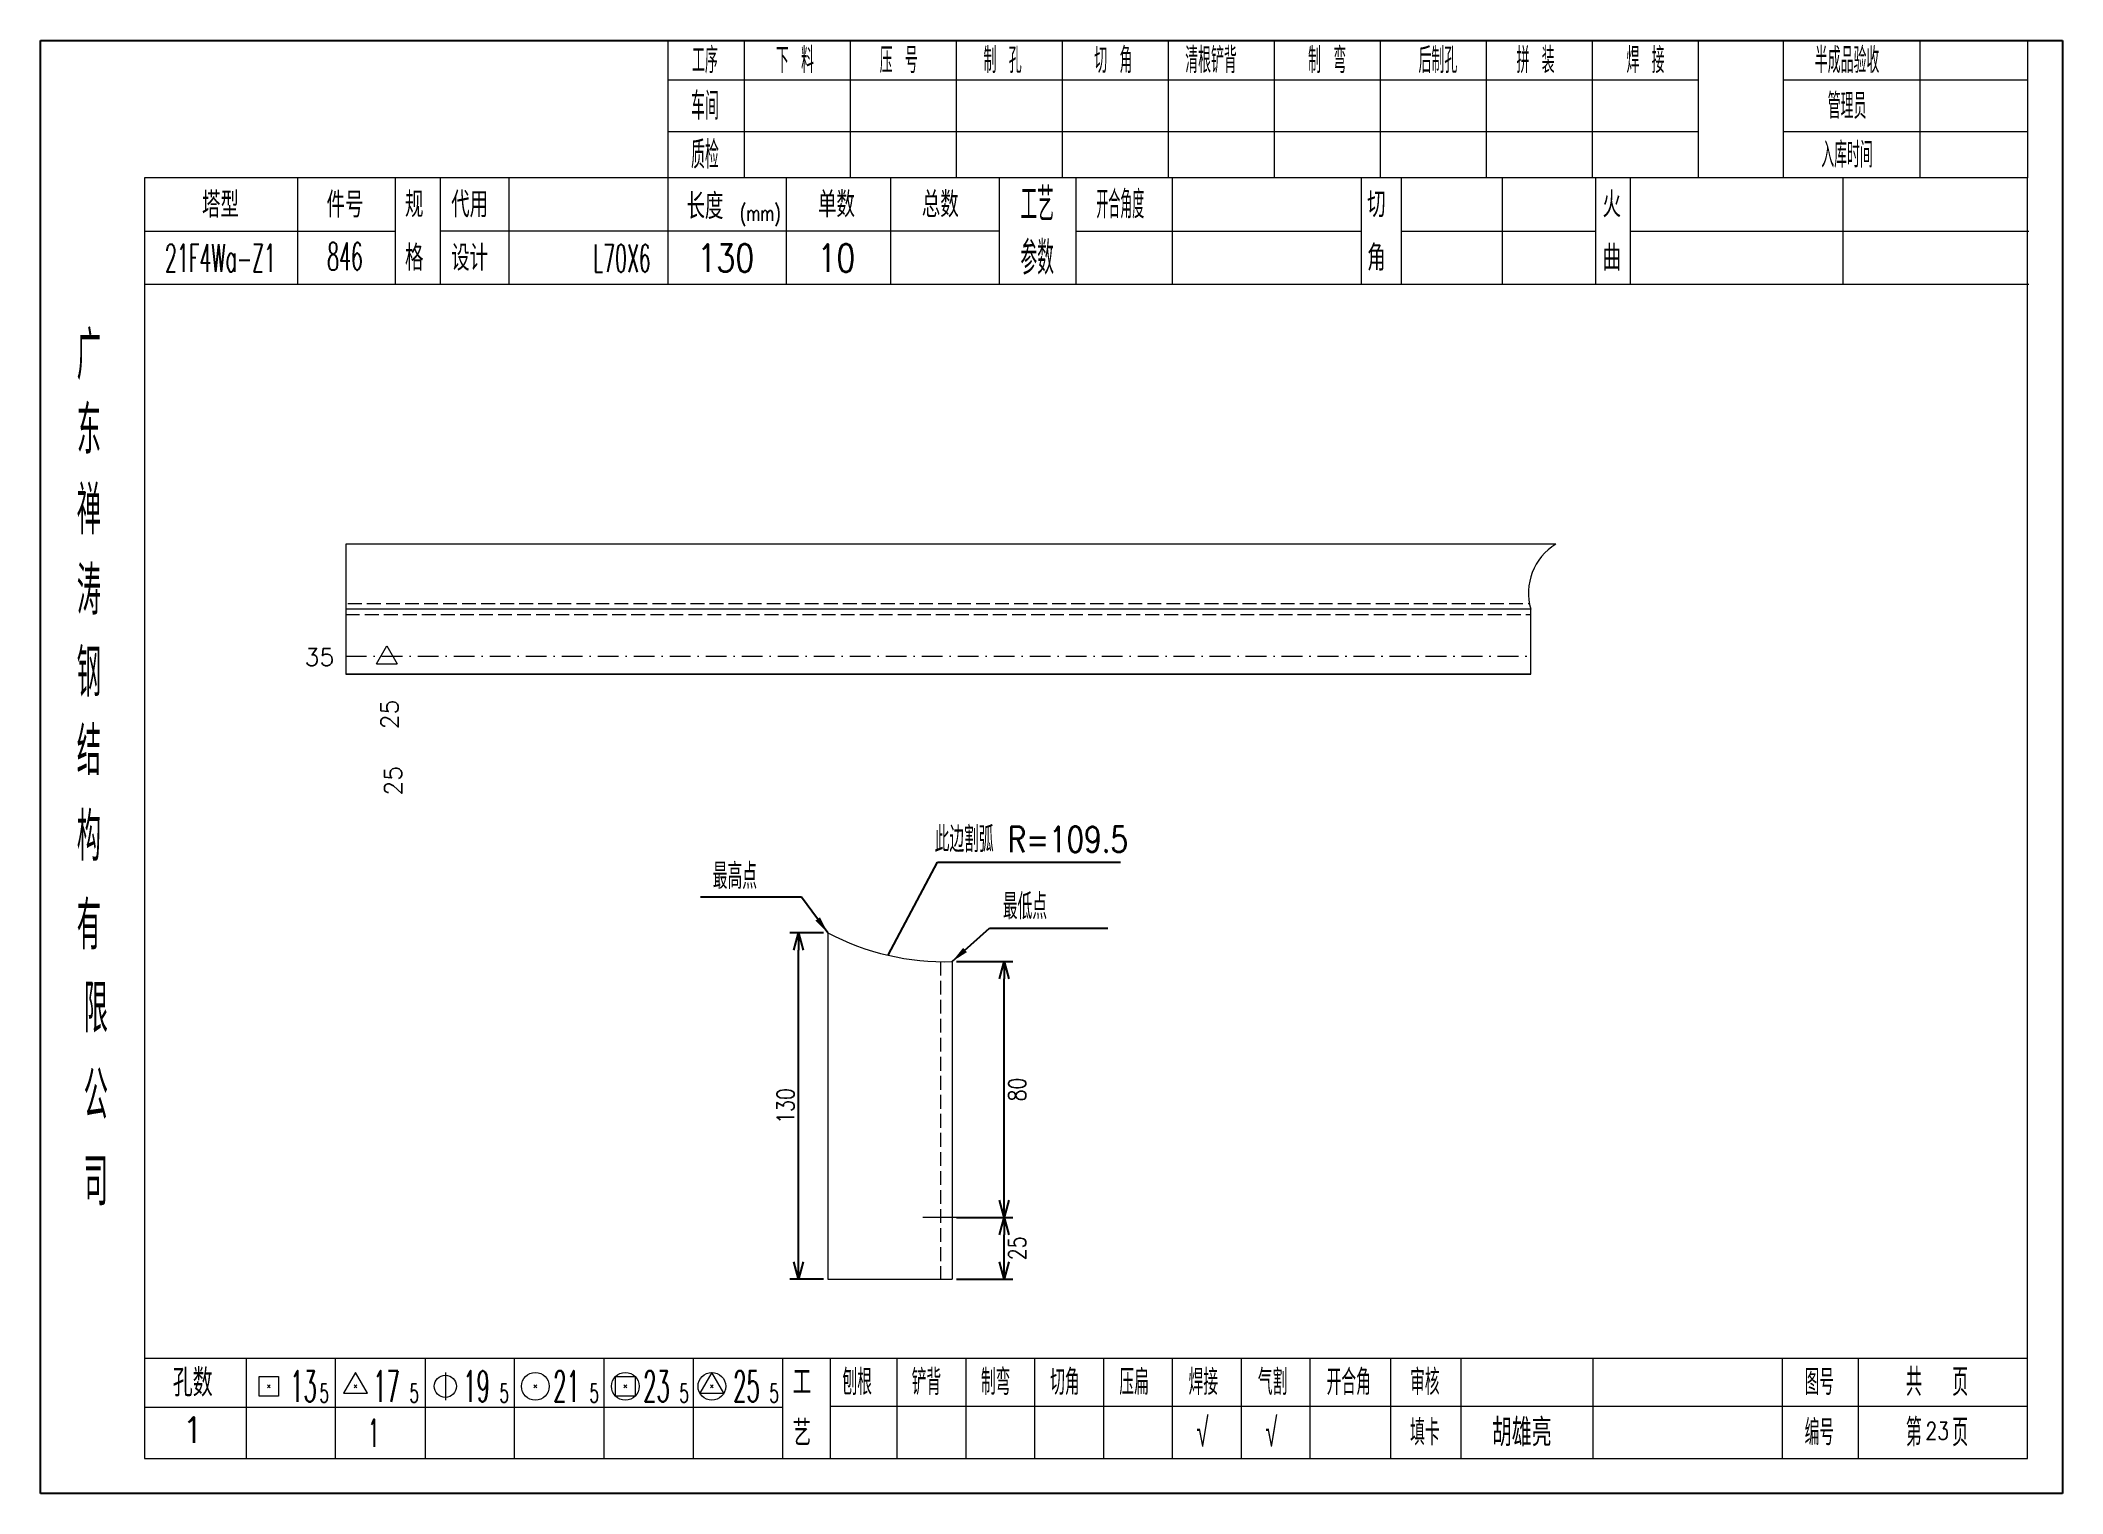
# Model space of a CAD drawing. Extents: x 1310 to 15542, y -76 to 8381.
# Drawn here: x 8383.3 to 8675.4, y 933.9 to 1143.8 of the extents above; entities that cross this region are included whole.
import ezdxf
from ezdxf.enums import TextEntityAlignment as Align

# ---------------------------------------------------------------- set-up
doc = ezdxf.new("R2010")
doc.units = 0
doc.header["$MEASUREMENT"] = 0
doc.linetypes.add('一点画线', pattern=[5.2, 3, -1, 0.2, -1])
doc.linetypes.add('虚线', pattern=[2.75, 2, -0.75])
doc.layers.get('0').update_dxf_attribs({"linetype": 'CONTINUOUS', "lineweight": 25})
doc.layers.get('Defpoints').update_dxf_attribs({"linetype": 'CONTINUOUS'})
doc.layers.add('1', color=7, linetype='CONTINUOUS', lineweight=25)
doc.layers.add('4', color=7, linetype='CONTINUOUS', lineweight=25)
doc.styles.add('DimFont', font='simplex.shx', dxfattribs={"width": 0.8, "bigfont": 'gbhzfs.shx'})
doc.styles.get("Standard").update_dxf_attribs({"font": 'simplex.shx', "width": 0.7, "height": 3, "bigfont": 'gbhzfs.shx'})
doc.dimstyles.new('DHDxfDimStyleOpen30', dxfattribs={"dimtxt": 2.5, "dimasz": 2.5, "dimexe": 1.25, "dimexo": 0.625, "dimtad": 2, "dimtxsty": 'DimFont', "dimblk": 'OPEN30', "dimblk1": 'OPEN30', "dimblk2": 'OPEN30', "dimcen": 2.5, "dimadec": 0, "dimazin": 0, "dimtfac": 1, "dimtmove": 0, "dimatfit": 3, "dimfxl": 0, "dimarcsym": 0})

msp = doc.modelspace()

# ---------------------------------------------------------------- texts
at = {"color": 7, "linetype": 'Continuous', "lineweight": 13}
msp.add_text('35', height=2.5, dxfattribs=at).set_placement((8425.735, 1054.737), align=Align.MIDDLE_RIGHT)
at = {"layer": '1', "color": 7, "linetype": 'Continuous', "lineweight": 13}
for p in [(8434.975, 1044.297), (8435.473, 1034.71)]:
    msp.add_text('25', height=2.5, rotation=90, dxfattribs=at).set_placement(p)
at = {"layer": '4', "color": 1, "linetype": 'Continuous', "lineweight": 25}
for s, height, width, p in [('工序', 3.7, 0.7, (8479.282, 1140.961)), ('下 料', 3.7, 0.7, (8492.282, 1140.961)), ('压 号', 3.7, 0.7, (8507.282, 1140.961)), ('制 孔', 3.7, 0.7, (8522.282, 1140.961)), ('切 角', 3.7, 0.7, (8538.282, 1140.961)), ('清根铲背 ', 3.7, 0.7, (8553.282, 1140.961)), (' 制 弯', 3.7, 0.7, (8568.282, 1140.961)), (' 后制孔', 3.7, 0.7, (8584.282, 1140.961)), ('拼 装', 3.7, 0.7, (8599.282, 1140.961)), (' 焊 接', 3.7, 0.7, (8614.282, 1140.961)), ('半成品验收', 3.7, 0.7, (8644.282, 1140.961)), ('车间', 4, 0.7, (8479.282, 1134.361)), ('管理员', 3.7, 0.7, (8644.282, 1134.361)), ('质检', 4, 0.7, (8479.282, 1127.301)), ('入库时间', 3.7, 0.7, (8644.282, 1127.301)), ('工艺', 4.8, 0.7, (8527.282, 1120.121)), ('开合角度', 4, 0.6, (8539.282, 1120.121)), ('(mm)', 2.24, 0.7, (8487.282, 1118.861)), ('21F4Wa-Z1', 4, 0.5, (8409.282, 1112.381)), ('846', 4, 0.5, (8427.282, 1112.631)), ('L70X6', 4, 0.5, (8467.282, 1112.361)), ('130', 4, 0.8, (8482.282, 1112.411)), ('10', 4, 0.8, (8498.282, 1112.411)), ('参数', 4.8, 0.7, (8527.282, 1112.411)), ('广', 6.96, 0.7, (8390.282, 1098.331)), ('东', 6.96, 0.7, (8390.282, 1087.541)), ('禅', 6.96, 0.7, (8390.282, 1075.951)), ('涛', 6.96, 0.7, (8390.282, 1064.351)), ('钢', 6.96, 0.7, (8390.282, 1052.461)), ('结', 6.96, 0.7, (8390.282, 1041.151)), ('构', 6.96, 0.7, (8390.282, 1028.771)), ('有', 6.96, 0.7, (8390.282, 1015.961)), ('限', 6.96, 0.7, (8391.282, 1003.961)), ('公', 6.96, 0.7, (8391.282, 991.421)), ('司', 6.96, 0.7, (8391.282, 978.941)), ('13', 4.47, 0.5, (8421.282, 949.361)), ('5', 2.68, 0.6, (8424.282, 948.361)), ('17', 4.47, 0.5, (8433.282, 949.361)), ('5', 2.68, 0.6, (8437.282, 948.361)), ('19', 4.47, 0.5, (8446.282, 949.361)), ('5', 2.68, 0.6, (8450.282, 948.361)), ('21', 4.47, 0.5, (8459.282, 949.361)), ('5', 2.68, 0.6, (8463.282, 948.361)), ('23', 4.47, 0.5, (8472.282, 949.361)), ('5', 2.68, 0.6, (8476.282, 948.361)), ('25', 4.47, 0.5, (8485.282, 949.361)), ('5', 2.68, 0.6, (8489.282, 948.361)), ('刨根', 3.7, 0.8, (8501.282, 949.961)), ('铲背', 3.7, 0.8, (8511.282, 949.961)), ('制弯', 3.7, 0.8, (8521.282, 949.961)), ('切角', 3.7, 0.8, (8531.282, 949.961)), ('压扁', 3.7, 0.8, (8541.282, 949.961)), ('焊接', 3.7, 0.8, (8551.282, 949.961)), ('气割', 3.7, 0.8, (8561.282, 949.961)), ('开合角', 3.7, 0.8, (8572.282, 949.961)), ('审核', 3.7, 0.8, (8583.282, 949.961)), ('图号', 3.7, 0.8, (8640.282, 949.961)), ('共  页', 4, 0.8, (8657.282, 949.961)), ('1', 4, 0.5, (8431.432, 942.611)), ('√', 4, 0.6, (8551.172, 942.691)), ('√', 4, 0.6, (8561.112, 942.691)), ('填卡', 3.7, 0.8, (8583.282, 942.691)), ('编号', 3.7, 0.8, (8640.282, 942.691)), ('第  页', 4, 0.8, (8657.282, 942.691))]:
    msp.add_text(s, height=height, dxfattribs=dict(at, width=width)).set_placement(p, align=Align.MIDDLE_CENTER)
for s, height, p in [('塔型', 3.7, (8409.282, 1120.091)), ('件号', 3.7, (8427.282, 1120.091)), ('规', 3.7, (8437.282, 1120.121)), ('代用', 3.7, (8445.282, 1120.121)), ('长度', 3.7, (8479.282, 1119.861)), ('单数', 3.7, (8498.282, 1120.121)), ('总数', 3.7, (8513.282, 1120.121)), ('切', 3.7, (8576.282, 1120.121)), ('火', 3.7, (8610.282, 1120.121)), ('格', 3.7, (8437.282, 1112.411)), ('设计', 3.7, (8445.282, 1112.411)), ('角', 3.7, (8576.282, 1112.411)), ('曲', 3.7, (8610.282, 1112.411)), ('孔数', 4, (8405.282, 949.881)), ('工', 3.7, (8493.282, 949.961)), ('1', 3.7, (8405.282, 943.051)), ('艺', 3.7, (8493.282, 942.611)), ('胡雄亮', 4, (8597.282, 942.691))]:
    msp.add_text(s, height=height, dxfattribs=at).set_placement(p, align=Align.MIDDLE_CENTER)
at = {"layer": '4', "color": 1, "linetype": 'Continuous', "lineweight": 25, "width": 0.8}
for s, p in [('此边割弧 R=109.5', (8512.468, 1026.538)), ('最高点', (8480.412, 1021.215)), ('最低点', (8522.315, 1016.847))]:
    msp.add_text(s, height=3.7, dxfattribs=at).set_placement(p)
at = {"layer": '4', "color": 6, "linetype": 'Continuous', "lineweight": 25, "width": 0.8}
msp.add_text('23', height=2.5, dxfattribs=at).set_placement((8657.307, 942.919), align=Align.MIDDLE_CENTER)

# ---------------------------------------------------------------- blocks, each defined once
blk = doc.blocks.new('_OPEN30')
at = {"color": 0, "linetype": 'ByBlock', "lineweight": -2}
for p, q in [((-1, 0.27), (0, 0)), ((0, 0), (-1, -0.27)), ((0, 0), (-1, 0))]:
    blk.add_line(p, q, dxfattribs=at)
blk = doc.blocks.new('*D356')
at = {"color": 0, "linetype": 'Continuous', "lineweight": -2}
for p, q in [((8496.43, 1014.88), (8491.55, 1014.88)), ((8492.8, 967.35), (8492.8, 1012.38)), ((8496.43, 964.85), (8491.55, 964.85))]:
    blk.add_line(p, q, dxfattribs=at)
at = {"layer": 'Defpoints', "color": 0, "linetype": 'Continuous'}
for p in [(8492.8, 1014.88), (8497.05, 1014.88), (8497.05, 964.85)]:
    blk.add_point(p, dxfattribs=at)
at = {"color": 0, "linetype": 'Continuous', "lineweight": -2, "xscale": 2.5, "yscale": 2.5, "zscale": 2.5}
for p, rotation in [((8492.8, 1014.88), 90), ((8492.8, 964.85), 270)]:
    blk.add_blockref('_OPEN30', p, dxfattribs=dict(at, rotation=rotation))
at = {"color": 0, "linetype": 'Continuous', "insert": (8490.93, 989.86), "char_height": 2.5, "attachment_point": 5, "rotation": 90, "style": 'DimFont'}
blk.add_mtext('130', dxfattribs=at)
blk = doc.blocks.new('*D357')
at = {"color": 0, "linetype": 'Continuous', "lineweight": -2}
for p, q in [((8515.61, 973.74), (8523.76, 973.74)), ((8522.51, 967.35), (8522.51, 971.24)), ((8515.61, 964.85), (8523.76, 964.85))]:
    blk.add_line(p, q, dxfattribs=at)
at = {"layer": 'Defpoints', "color": 0, "linetype": 'Continuous'}
for p in [(8514.99, 973.74), (8522.51, 973.74), (8514.99, 964.85)]:
    blk.add_point(p, dxfattribs=at)
at = {"color": 0, "linetype": 'Continuous', "lineweight": -2, "xscale": 2.5, "yscale": 2.5, "zscale": 2.5}
for p, rotation in [((8522.51, 973.74), 90), ((8522.51, 964.85), 270)]:
    blk.add_blockref('_OPEN30', p, dxfattribs=dict(at, rotation=rotation))
at = {"color": 0, "linetype": 'Continuous', "insert": (8524.39, 969.3), "char_height": 2.5, "attachment_point": 5, "rotation": 90, "style": 'DimFont'}
blk.add_mtext('25', dxfattribs=at)
blk = doc.blocks.new('*D358')
at = {"color": 0, "linetype": 'Continuous', "lineweight": -2}
for p, q in [((8515.61, 1010.73), (8523.76, 1010.73)), ((8522.51, 976.24), (8522.51, 1008.23)), ((8515.61, 973.74), (8523.76, 973.74))]:
    blk.add_line(p, q, dxfattribs=at)
at = {"layer": 'Defpoints', "color": 0, "linetype": 'Continuous'}
for p in [(8514.99, 1010.73), (8522.51, 1010.73), (8514.99, 973.74)]:
    blk.add_point(p, dxfattribs=at)
at = {"color": 0, "linetype": 'Continuous', "lineweight": -2, "xscale": 2.5, "yscale": 2.5, "zscale": 2.5}
for p, rotation in [((8522.51, 1010.73), 90), ((8522.51, 973.74), 270)]:
    blk.add_blockref('_OPEN30', p, dxfattribs=dict(at, rotation=rotation))
at = {"color": 0, "linetype": 'Continuous', "insert": (8524.39, 992.24), "char_height": 2.5, "attachment_point": 5, "rotation": 90, "style": 'DimFont'}
blk.add_mtext('80', dxfattribs=at)
blk = doc.blocks.new('CTJGK')
at = {"color": 6, "linetype": 'Continuous'}
for p, q in [((0, 209.97), (292.13, 209.97)), ((0, 0), (0, 209.97)), ((292.13, 209.97), (292.13, 0)), ((292.13, 0), (0, 0))]:
    blk.add_line(p, q, dxfattribs=at)

# ---------------------------------------------------------------- dimensions: what is measured, and where the dimension line sits
at = {"color": 0, "linetype": 'Continuous'}
for base, p1, p2, text, picture, middle in [((8492.803, 1014.877), (8497.052, 964.848), (8497.052, 1014.877), '130', '*D356', (8490.928, 989.862)), ((8522.51, 1010.728), (8514.987, 973.745), (8514.987, 1010.728), '80', '*D358', (8524.385, 992.236)), ((8522.51, 973.745), (8514.987, 964.848), (8514.987, 973.745), '25', '*D357', (8524.385, 969.296))]:
    dim = msp.add_linear_dim(base=base, p1=p1, p2=p2, angle=90, text=text, dimstyle='DHDxfDimStyleOpen30', dxfattribs=at)
    dim.commit()
    dim.dimension.update_dxf_attribs({"geometry": picture, "text_midpoint": middle})

# ---------------------------------------------------------------- linework, layer by layer
at = {"color": 7, "linetype": 'Continuous', "lineweight": 18}
for p, q in [((8602.2, 1071.061), (8427.395, 1071.061)), ((8427.395, 1071.061), (8427.395, 1052.261)), ((8598.581, 1061.661), (8427.395, 1061.661)), ((8598.581, 1052.261), (8598.581, 1061.661)), ((8431.839, 1053.742), (8433.339, 1056.34)), ((8433.339, 1056.34), (8434.839, 1053.742)), ((8598.581, 1052.261), (8427.395, 1052.261)), ((8427.395, 1052.261), (8598.581, 1052.261)), ((8431.839, 1053.742), (8434.839, 1053.742)), ((8497.052, 1014.877), (8497.052, 964.848)), ((8514.987, 1010.728), (8514.987, 964.848)), ((8518.805, 973.745), (8510.766, 973.745)), ((8497.052, 964.848), (8514.987, 964.848))]:
    msp.add_line(p, q, dxfattribs=at)
at = {"color": 1, "linetype": '虚线', "lineweight": 18}
for p, q in [((8427.395, 1060.861), (8598.581, 1060.861)), ((8427.705, 1062.461), (8598.392, 1062.461)), ((8513.309, 1010.715), (8513.309, 964.848))]:
    msp.add_line(p, q, dxfattribs=at)
at = {"color": 3, "linetype": '一点画线', "lineweight": 13}
msp.add_line((8427.395, 1054.861), (8598.581, 1054.861), dxfattribs=at)
at = {"color": 0, "linetype": 'Continuous'}
for p, q in [((8505.75, 1011.637), (8512.879, 1025.077)), ((8512.879, 1025.077), (8539.329, 1025.077))]:
    msp.add_line(p, q, dxfattribs=at)
at = {"color": 7, "linetype": 'Continuous', "lineweight": 18}
for centre, radius, start, end in [((8606.579, 1063.979), 8.327, 121.72606, 196.16077), ((8513.862, 1046.704), 35.993, 242.1589, 271.79041)]:
    msp.add_arc(centre, radius, start, end, dxfattribs=at)
at = {"layer": '4', "color": 1, "linetype": 'Continuous', "lineweight": 18}
for p, q in [((8383.282, 1143.831), (8383.282, 933.861)), ((8675.412, 1143.831), (8383.282, 1143.831)), ((8473.912, 1143.831), (8473.912, 1123.991)), ((8484.942, 1143.831), (8484.942, 1123.971)), ((8500.252, 1143.831), (8500.252, 1123.971)), ((8515.572, 1143.831), (8515.572, 1123.971)), ((8530.882, 1143.831), (8530.882, 1123.971)), ((8546.192, 1143.831), (8546.192, 1123.971)), ((8561.502, 1143.831), (8561.502, 1123.971)), ((8576.822, 1143.831), (8576.822, 1123.971)), ((8592.132, 1143.831), (8592.132, 1123.971)), ((8607.442, 1143.831), (8607.442, 1123.971)), ((8622.752, 1143.831), (8622.752, 1123.991)), ((8622.752, 1143.831), (8622.752, 1123.971)), ((8635.032, 1143.831), (8635.032, 1123.971)), ((8654.782, 1143.831), (8654.782, 1123.971)), ((8670.362, 1143.831), (8670.362, 1123.971)), ((8675.412, 1114.031), (8675.412, 1143.831)), ((8622.752, 1138.101), (8473.912, 1138.101)), ((8670.362, 1138.101), (8635.032, 1138.101)), ((8622.752, 1130.621), (8473.912, 1130.621)), ((8670.362, 1130.621), (8635.032, 1130.621)), ((8398.292, 1123.971), (8398.292, 938.911)), ((8670.362, 1123.971), (8398.292, 1123.971)), ((8420.412, 1123.981), (8420.412, 1108.561)), ((8434.562, 1108.561), (8434.562, 1123.971)), ((8441.062, 1108.561), (8441.062, 1123.971)), ((8450.932, 1123.971), (8450.932, 1108.561)), ((8473.912, 1123.991), (8473.912, 1108.561)), ((8491.032, 1123.971), (8491.032, 1108.561)), ((8506.082, 1123.971), (8506.082, 1108.561)), ((8521.782, 1123.971), (8521.782, 1108.561)), ((8532.842, 1123.971), (8532.842, 1108.561)), ((8546.792, 1123.971), (8546.792, 1108.561)), ((8574.092, 1123.971), (8574.092, 1108.561)), ((8579.852, 1123.971), (8579.852, 1108.561)), ((8594.472, 1123.971), (8594.472, 1108.561)), ((8607.932, 1123.971), (8607.932, 1108.561)), ((8612.922, 1123.971), (8612.922, 1108.561)), ((8643.662, 1123.971), (8643.662, 1108.561)), ((8670.362, 938.911), (8670.362, 1123.971)), ((8434.562, 1116.211), (8398.292, 1116.211)), ((8521.782, 1116.261), (8441.062, 1116.261)), ((8532.842, 1116.261), (8574.092, 1116.261)), ((8579.852, 1116.261), (8607.932, 1116.261)), ((8612.922, 1116.261), (8670.542, 1116.261)), ((8675.412, 933.861), (8675.412, 1114.031)), ((8670.542, 1108.561), (8398.292, 1108.561)), ((8398.292, 953.441), (8670.362, 953.441)), ((8412.982, 953.441), (8412.982, 938.911)), ((8425.912, 938.911), (8425.912, 953.441)), ((8438.842, 953.441), (8438.842, 938.911)), ((8451.762, 938.911), (8451.762, 953.441)), ((8464.692, 953.441), (8464.692, 938.911)), ((8477.622, 938.911), (8477.622, 953.441)), ((8490.542, 938.911), (8490.542, 953.441)), ((8497.412, 938.911), (8497.412, 953.441)), ((8507.072, 938.911), (8507.072, 953.441)), ((8517.012, 938.911), (8517.012, 953.441)), ((8526.952, 938.911), (8526.952, 953.441)), ((8536.902, 938.911), (8536.902, 953.441)), ((8546.842, 938.911), (8546.842, 953.441)), ((8556.782, 938.911), (8556.782, 953.441)), ((8566.732, 938.911), (8566.732, 953.441)), ((8578.372, 938.911), (8578.372, 953.441)), ((8588.522, 938.911), (8588.522, 953.441)), ((8607.582, 938.911), (8607.582, 953.441)), ((8634.962, 938.911), (8634.962, 953.441)), ((8645.922, 938.911), (8645.922, 953.441)), ((8490.542, 946.311), (8398.292, 946.311)), ((8497.372, 946.471), (8670.362, 946.471)), ((8398.292, 938.911), (8670.362, 938.911)), ((8383.282, 933.861), (8675.412, 933.861))]:
    msp.add_line(p, q, dxfattribs=at)
at = {"layer": '4', "color": 7, "linetype": 'Continuous', "lineweight": 13}
for p, q in [((8414.868, 947.947), (8414.868, 950.775)), ((8414.868, 950.775), (8417.696, 950.775)), ((8416.082, 949.161), (8416.482, 949.561)), ((8416.482, 949.161), (8416.082, 949.561)), ((8417.696, 950.775), (8417.696, 947.947)), ((8428.782, 951.361), (8427.05, 948.361)), ((8428.582, 949.161), (8428.982, 949.561)), ((8428.982, 949.161), (8428.582, 949.561)), ((8430.514, 948.361), (8428.782, 951.361)), ((8441.782, 951.361), (8441.782, 947.361)), ((8454.582, 949.161), (8454.982, 949.561)), ((8454.982, 949.161), (8454.582, 949.561)), ((8466.368, 947.947), (8466.368, 950.775)), ((8466.368, 950.775), (8469.196, 950.775)), ((8467.582, 949.161), (8467.982, 949.561)), ((8467.982, 949.161), (8467.582, 949.561)), ((8469.196, 950.775), (8469.196, 947.947)), ((8480.282, 951.361), (8478.55, 948.361)), ((8480.082, 949.161), (8480.482, 949.561)), ((8480.482, 949.161), (8480.082, 949.561)), ((8482.014, 948.361), (8480.282, 951.361)), ((8417.696, 947.947), (8414.868, 947.947)), ((8427.05, 948.361), (8430.514, 948.361)), ((8469.196, 947.947), (8466.368, 947.947)), ((8478.55, 948.361), (8482.014, 948.361))]:
    msp.add_line(p, q, dxfattribs=at)
for centre, radius in [((8441.782, 949.361), 1.6), ((8454.782, 949.361), 2), ((8467.782, 949.361), 2), ((8480.282, 949.361), 2)]:
    msp.add_circle(centre, radius, dxfattribs=at)

# ---------------------------------------------------------------- block references
at = {"color": 0, "linetype": 'Continuous'}
msp.add_blockref('CTJGK', (8383.282, 933.861), dxfattribs=at)

msp.set_redraw_order([(e.dxf.handle, doc.entitydb.next_handle()) for e in msp.query("TEXT MTEXT ATTDEF DIMENSION ARC_DIMENSION")])  # texts and dimensions are drawn at this point

# ---------------------------------------------------------------- leaders
for points in [[(8497.052, 1014.877), (8493.231, 1020.017), (8478.637, 1020.017)], [(8514.987, 1010.728), (8520.39, 1015.579), (8537.49, 1015.579)]]:
    msp.add_leader(points, dimstyle='DHDxfDimStyleOpen30', override={"dimgap": 0.625, "dimtad": 0}, dxfattribs=at)

doc.saveas('drawing.dxf')
